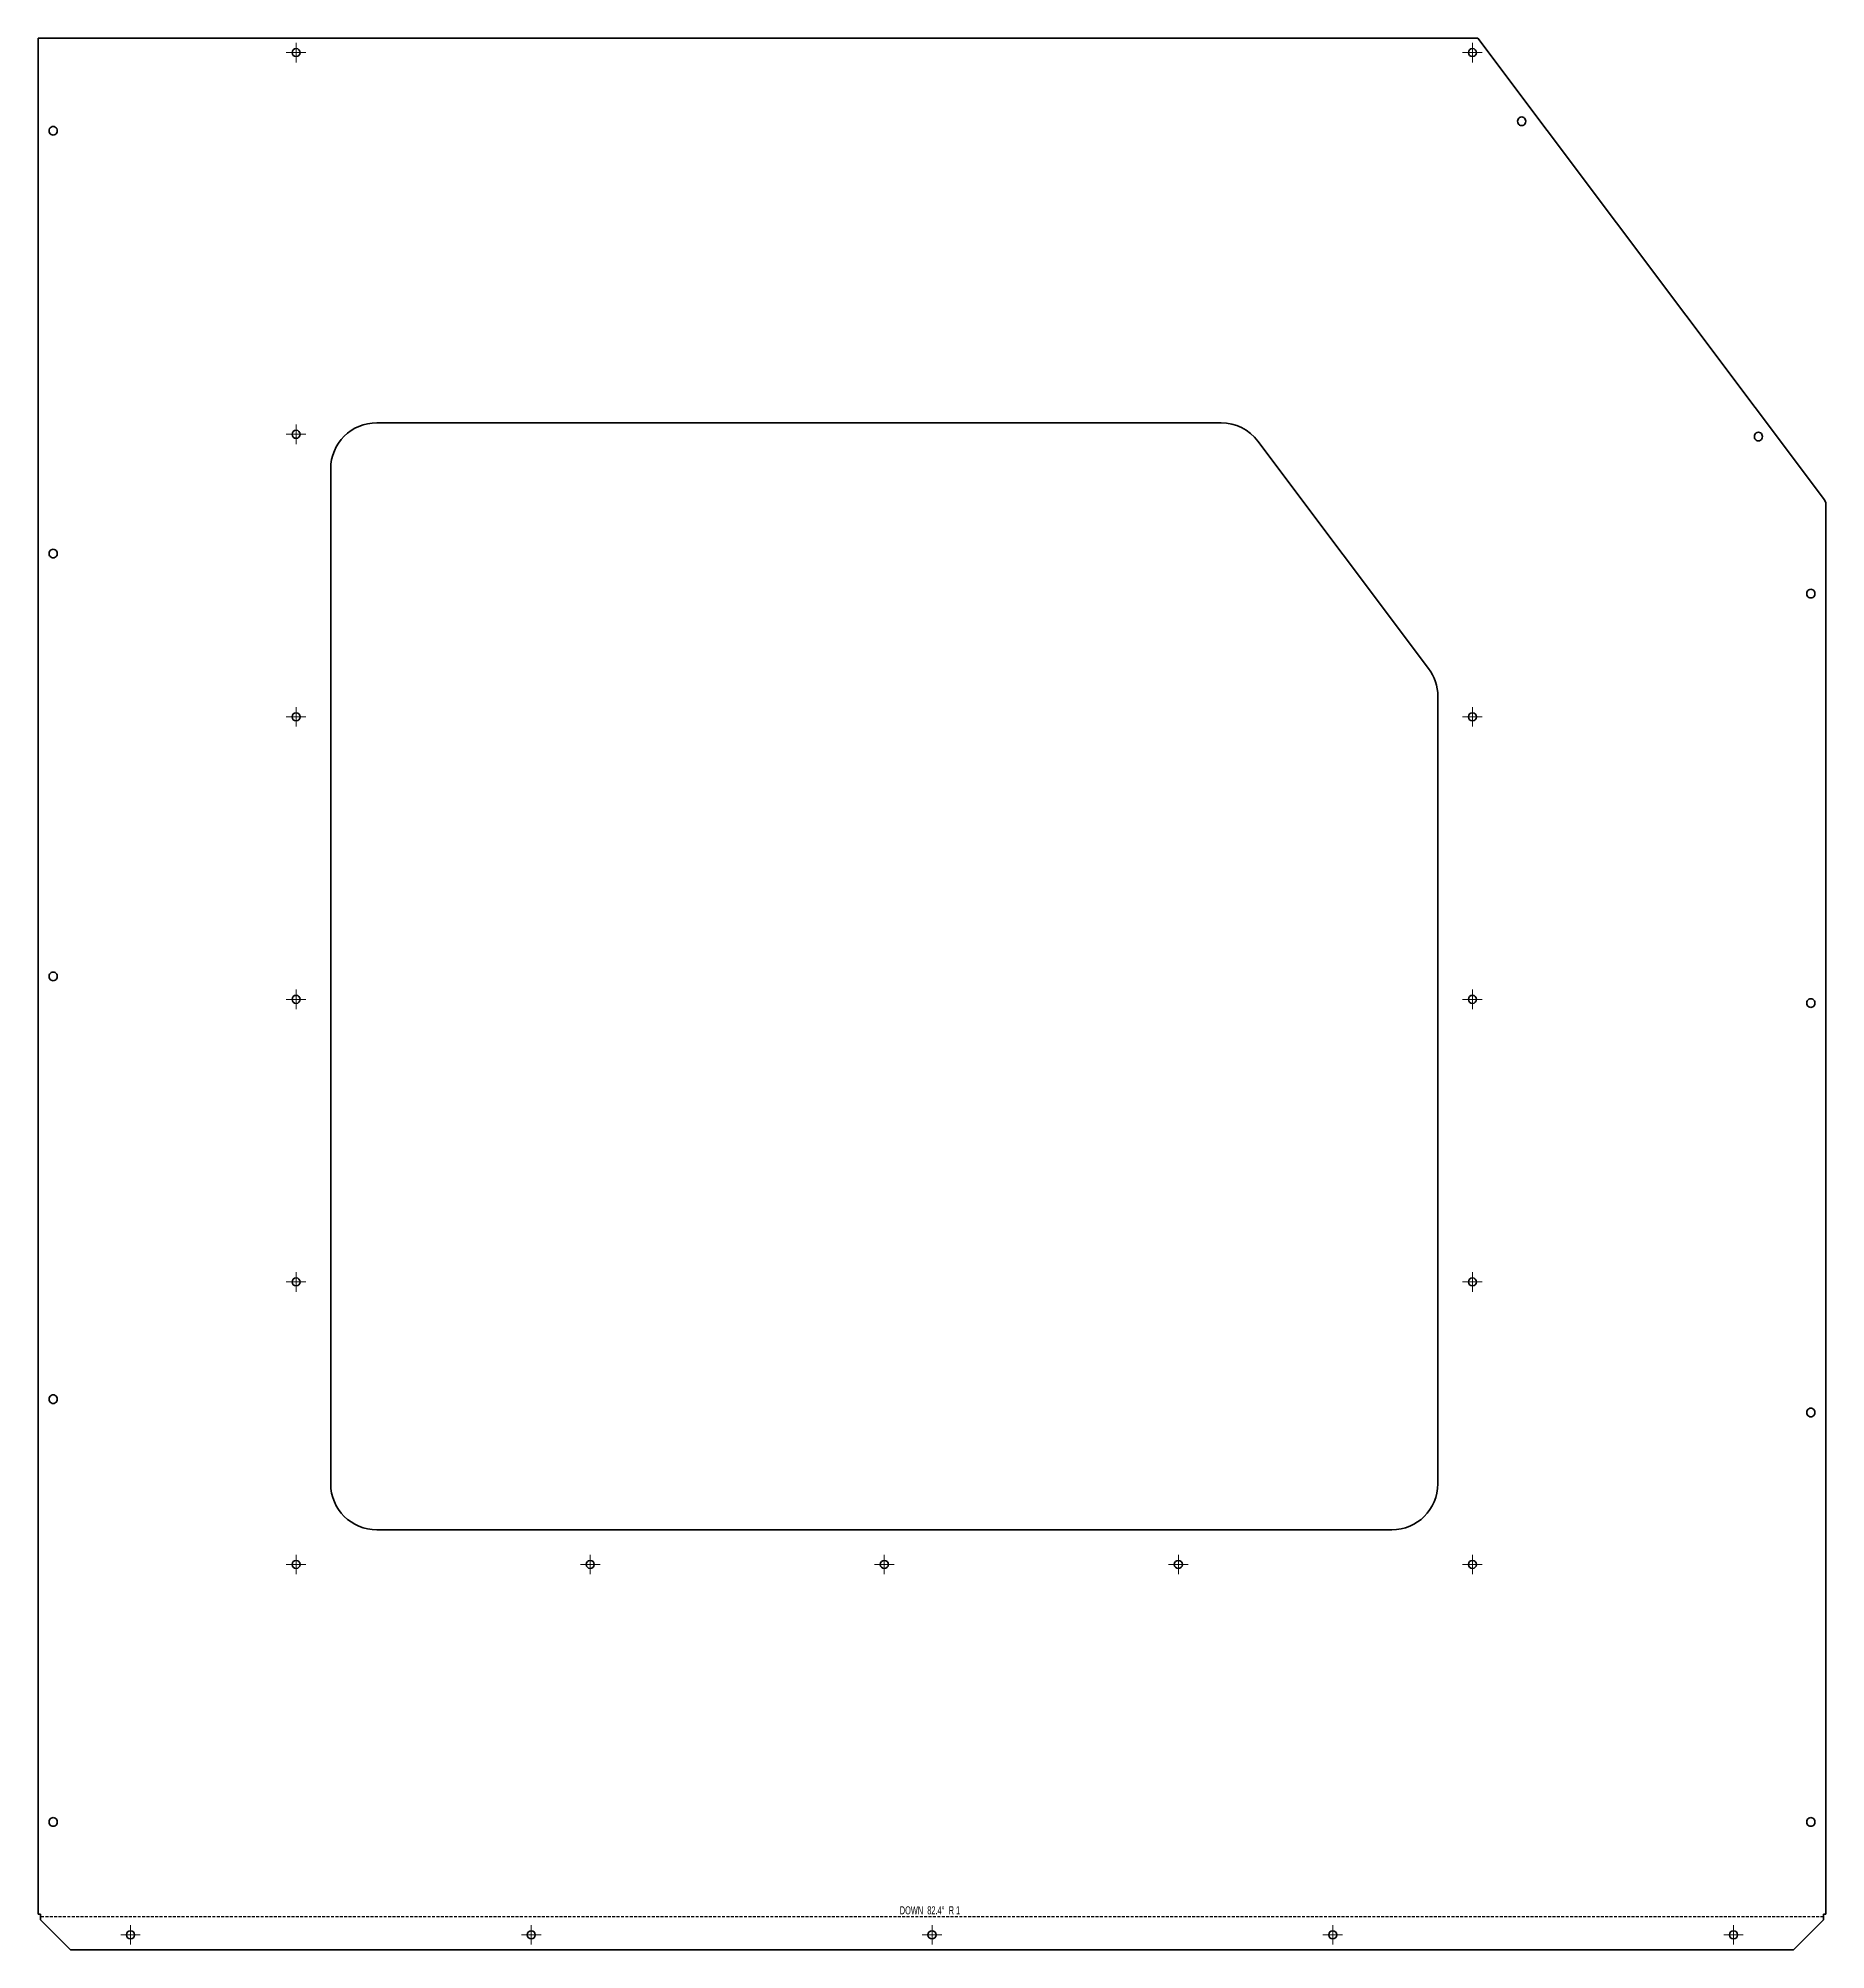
# Model space of a CAD drawing. Header units: millimetres. Extents: x -3359 to 1214, y -1370 to 795.
# Drawn here: x -605 to 170, y -1352 to -523 of the extents above; entities that cross this region are included whole.
import ezdxf

# ---------------------------------------------------------------- set-up
doc = ezdxf.new("R2010")
doc.units = ezdxf.units.MM
doc.linetypes.add('HIDDEN', pattern=[1.905, 1.27, -0.635])
doc.styles.add('SLDTEXTSTYLE1', font='TXT', dxfattribs={"width": 0.572187})

msp = doc.modelspace()

# ---------------------------------------------------------------- texts
at = {"color": 7, "linetype": 'Continuous', "lineweight": 0, "insert": (-218.73, -1332.75), "char_height": 3.5, "attachment_point": 2, "style": 'SLDTEXTSTYLE1'}
msp.add_mtext('DOWN  82.4°  R 1', dxfattribs=at)

# ---------------------------------------------------------------- blocks, each defined once
blk = doc.blocks.new('SW_CENTERMARKSYMBOL_67')
at = {"color": 0, "linetype": 'Continuous', "lineweight": 18}
for p, q in [((-2.5, 0), (-4.25, 0)), ((0, 0), (-2.5, 0)), ((0, 2.5), (0, 4.25)), ((0, 0), (0, 2.5)), ((0, 0), (0, -2.5)), ((0, 0), (2.5, 0)), ((2.5, 0), (4.25, 0)), ((0, -2.5), (0, -4.25))]:
    blk.add_line(p, q, dxfattribs=at)
blk = doc.blocks.new('SW_CENTERMARKSYMBOL_68')
at = {"color": 0, "linetype": 'Continuous', "lineweight": 18}
for p, q in [((-2.5, 0), (-4.25, 0)), ((0, 0), (-2.5, 0)), ((0, 2.5), (0, 4.25)), ((0, 0), (0, 2.5)), ((0, 0), (0, -2.5)), ((0, 0), (2.5, 0)), ((2.5, 0), (4.25, 0)), ((0, -2.5), (0, -4.25))]:
    blk.add_line(p, q, dxfattribs=at)
blk = doc.blocks.new('SW_CENTERMARKSYMBOL_69')
at = {"color": 0, "linetype": 'Continuous', "lineweight": 18}
for p, q in [((-2.5, 0), (-4.25, 0)), ((0, 0), (-2.5, 0)), ((0, 2.5), (0, 4.25)), ((0, 0), (0, 2.5)), ((0, 0), (0, -2.5)), ((0, 0), (2.5, 0)), ((2.5, 0), (4.25, 0)), ((0, -2.5), (0, -4.25))]:
    blk.add_line(p, q, dxfattribs=at)
blk = doc.blocks.new('SW_CENTERMARKSYMBOL_70')
at = {"color": 0, "linetype": 'Continuous', "lineweight": 18}
for p, q in [((-2.5, 0), (-4.25, 0)), ((0, 0), (-2.5, 0)), ((0, 2.5), (0, 4.25)), ((0, 0), (0, 2.5)), ((0, 0), (0, -2.5)), ((0, 0), (2.5, 0)), ((2.5, 0), (4.25, 0)), ((0, -2.5), (0, -4.25))]:
    blk.add_line(p, q, dxfattribs=at)
blk = doc.blocks.new('SW_CENTERMARKSYMBOL_71')
at = {"color": 0, "linetype": 'Continuous', "lineweight": 18}
for p, q in [((-2.5, 0), (-4.25, 0)), ((0, 0), (-2.5, 0)), ((0, 2.5), (0, 4.25)), ((0, 0), (0, 2.5)), ((0, 0), (0, -2.5)), ((0, 0), (2.5, 0)), ((2.5, 0), (4.25, 0)), ((0, -2.5), (0, -4.25))]:
    blk.add_line(p, q, dxfattribs=at)
blk = doc.blocks.new('SW_CENTERMARKSYMBOL_72')
at = {"color": 0, "linetype": 'Continuous', "lineweight": 18}
for p, q in [((-2.5, 0), (-4.25, 0)), ((0, 0), (-2.5, 0)), ((0, 2.5), (0, 4.25)), ((0, 0), (0, 2.5)), ((0, 0), (0, -2.5)), ((0, 0), (2.5, 0)), ((2.5, 0), (4.25, 0)), ((0, -2.5), (0, -4.25))]:
    blk.add_line(p, q, dxfattribs=at)
blk = doc.blocks.new('SW_CENTERMARKSYMBOL_73')
at = {"color": 0, "linetype": 'Continuous', "lineweight": 18}
for p, q in [((-2.5, 0), (-4.25, 0)), ((0, 0), (-2.5, 0)), ((0, 2.5), (0, 4.25)), ((0, 0), (0, 2.5)), ((0, 0), (0, -2.5)), ((0, 0), (2.5, 0)), ((2.5, 0), (4.25, 0)), ((0, -2.5), (0, -4.25))]:
    blk.add_line(p, q, dxfattribs=at)
blk = doc.blocks.new('SW_CENTERMARKSYMBOL_74')
at = {"color": 0, "linetype": 'Continuous', "lineweight": 18}
for p, q in [((-2.5, 0), (-4.25, 0)), ((0, 0), (-2.5, 0)), ((0, 2.5), (0, 4.25)), ((0, 0), (0, 2.5)), ((0, 0), (0, -2.5)), ((0, 0), (2.5, 0)), ((2.5, 0), (4.25, 0)), ((0, -2.5), (0, -4.25))]:
    blk.add_line(p, q, dxfattribs=at)
blk = doc.blocks.new('SW_CENTERMARKSYMBOL_75')
at = {"color": 0, "linetype": 'Continuous', "lineweight": 18}
for p, q in [((-2.5, 0), (-4.25, 0)), ((0, 0), (-2.5, 0)), ((0, 2.5), (0, 4.25)), ((0, 0), (0, 2.5)), ((0, 0), (0, -2.5)), ((0, 0), (2.5, 0)), ((2.5, 0), (4.25, 0)), ((0, -2.5), (0, -4.25))]:
    blk.add_line(p, q, dxfattribs=at)
blk = doc.blocks.new('SW_CENTERMARKSYMBOL_76')
at = {"color": 0, "linetype": 'Continuous', "lineweight": 18}
for p, q in [((-2.5, 0), (-4.25, 0)), ((0, 0), (-2.5, 0)), ((0, 2.5), (0, 4.25)), ((0, 0), (0, 2.5)), ((0, 0), (0, -2.5)), ((0, 0), (2.5, 0)), ((2.5, 0), (4.25, 0)), ((0, -2.5), (0, -4.25))]:
    blk.add_line(p, q, dxfattribs=at)
blk = doc.blocks.new('SW_CENTERMARKSYMBOL_77')
at = {"color": 0, "linetype": 'Continuous', "lineweight": 18}
for p, q in [((-2.5, 0), (-4.25, 0)), ((0, 0), (-2.5, 0)), ((0, 2.5), (0, 4.25)), ((0, 0), (0, 2.5)), ((0, 0), (0, -2.5)), ((0, 0), (2.5, 0)), ((2.5, 0), (4.25, 0)), ((0, -2.5), (0, -4.25))]:
    blk.add_line(p, q, dxfattribs=at)
blk = doc.blocks.new('SW_CENTERMARKSYMBOL_78')
at = {"color": 0, "linetype": 'Continuous', "lineweight": 18}
for p, q in [((-2.5, 0), (-4.25, 0)), ((0, 0), (-2.5, 0)), ((0, 2.5), (0, 4.25)), ((0, 0), (0, 2.5)), ((0, 0), (0, -2.5)), ((0, 0), (2.5, 0)), ((2.5, 0), (4.25, 0)), ((0, -2.5), (0, -4.25))]:
    blk.add_line(p, q, dxfattribs=at)
blk = doc.blocks.new('SW_CENTERMARKSYMBOL_79')
at = {"color": 0, "linetype": 'Continuous', "lineweight": 18}
for p, q in [((-2.5, 0), (-4.25, 0)), ((0, 0), (-2.5, 0)), ((0, 2.5), (0, 4.25)), ((0, 0), (0, 2.5)), ((0, 0), (0, -2.5)), ((0, 0), (2.5, 0)), ((2.5, 0), (4.25, 0)), ((0, -2.5), (0, -4.25))]:
    blk.add_line(p, q, dxfattribs=at)
blk = doc.blocks.new('SW_CENTERMARKSYMBOL_80')
at = {"color": 0, "linetype": 'Continuous', "lineweight": 18}
for p, q in [((-2.5, 0), (-4.25, 0)), ((0, 0), (-2.5, 0)), ((0, 2.5), (0, 4.25)), ((0, 0), (0, 2.5)), ((0, 0), (0, -2.5)), ((0, 0), (2.5, 0)), ((2.5, 0), (4.25, 0)), ((0, -2.5), (0, -4.25))]:
    blk.add_line(p, q, dxfattribs=at)
blk = doc.blocks.new('SW_CENTERMARKSYMBOL_81')
at = {"color": 0, "linetype": 'Continuous', "lineweight": 18}
for p, q in [((-2.5, 0), (-4.25, 0)), ((0, 0), (-2.5, 0)), ((0, 2.5), (0, 4.25)), ((0, 0), (0, 2.5)), ((0, 0), (0, -2.5)), ((0, 0), (2.5, 0)), ((2.5, 0), (4.25, 0)), ((0, -2.5), (0, -4.25))]:
    blk.add_line(p, q, dxfattribs=at)
blk = doc.blocks.new('SW_CENTERMARKSYMBOL_82')
at = {"color": 0, "linetype": 'Continuous', "lineweight": 18}
for p, q in [((-2.5, 0), (-4.25, 0)), ((0, 0), (-2.5, 0)), ((0, 2.5), (0, 4.25)), ((0, 0), (0, 2.5)), ((0, 0), (0, -2.5)), ((0, 0), (2.5, 0)), ((2.5, 0), (4.25, 0)), ((0, -2.5), (0, -4.25))]:
    blk.add_line(p, q, dxfattribs=at)
blk = doc.blocks.new('SW_CENTERMARKSYMBOL_83')
at = {"color": 0, "linetype": 'Continuous', "lineweight": 18}
for p, q in [((-2.5, 0), (-4.25, 0)), ((0, 0), (-2.5, 0)), ((0, 2.5), (0, 4.25)), ((0, 0), (0, 2.5)), ((0, 0), (0, -2.5)), ((0, 0), (2.5, 0)), ((2.5, 0), (4.25, 0)), ((0, -2.5), (0, -4.25))]:
    blk.add_line(p, q, dxfattribs=at)
blk = doc.blocks.new('SW_CENTERMARKSYMBOL_84')
at = {"color": 0, "linetype": 'Continuous', "lineweight": 18}
for p, q in [((-2.5, 0), (-4.25, 0)), ((0, 0), (-2.5, 0)), ((0, 2.5), (0, 4.25)), ((0, 0), (0, 2.5)), ((0, 0), (0, -2.5)), ((0, 0), (2.5, 0)), ((2.5, 0), (4.25, 0)), ((0, -2.5), (0, -4.25))]:
    blk.add_line(p, q, dxfattribs=at)
blk = doc.blocks.new('SW_CENTERMARKSYMBOL_85')
at = {"color": 0, "linetype": 'Continuous', "lineweight": 18}
for p, q in [((-2.5, 0), (-4.25, 0)), ((0, 0), (-2.5, 0)), ((0, 2.5), (0, 4.25)), ((0, 0), (0, 2.5)), ((0, 0), (0, -2.5)), ((0, 0), (2.5, 0)), ((2.5, 0), (4.25, 0)), ((0, -2.5), (0, -4.25))]:
    blk.add_line(p, q, dxfattribs=at)

# ---------------------------------------------------------------- linework, layer by layer
at = {"color": 7, "linetype": 'Continuous', "lineweight": 35}
for p, q in [((-605.35, -522.83), (-605.35, -1336.19)), ((18.81, -522.83), (-605.35, -522.83)), ((18.81, -522.83), (169.05, -722.95)), ((-92.55, -689.55), (-458.54, -689.55)), ((-2.54, -796.13), (-76.56, -697.54)), ((-478.54, -709.55), (-478.54, -1149.55)), ((169.65, -1336.19), (169.65, -724.75)), ((1.46, -1149.55), (1.46, -808.14)), ((-458.54, -1169.55), (-18.54, -1169.55)), ((-604.35, -1336.19), (-605.35, -1336.19)), ((-604.35, -1336.19), (-604.35, -1338.6)), ((-591.35, -1351.6), (-604.35, -1338.6)), ((168.65, -1338.6), (155.65, -1351.6)), ((169.65, -1336.19), (168.65, -1336.19)), ((168.65, -1338.6), (168.65, -1336.19)), ((-591.35, -1351.6), (155.65, -1351.6))]:
    msp.add_line(p, q, dxfattribs=at)
at = {"color": 7, "linetype": 'HIDDEN'}
msp.add_line((168.65, -1337.27), (-604.35, -1337.27), dxfattribs=at)
at = {"color": 7, "linetype": 'Continuous', "lineweight": 35}
for centre in [(-493.54, -529.05), (16.46, -529.05), (-493.54, -694.55), (-493.54, -817.05), (16.46, -817.05), (-493.54, -939.55), (16.46, -939.55), (-493.54, -1062.05), (16.46, -1062.05), (-493.54, -1184.55), (-366.04, -1184.55), (-238.54, -1184.55), (-111.04, -1184.55), (16.46, -1184.55), (-565.35, -1345.12), (-391.6, -1345.12), (-217.85, -1345.12), (-44.1, -1345.12), (129.65, -1345.12)]:
    msp.add_circle(centre, 1.75, dxfattribs=at)
for centre, radius, start, end in [((-598.85, -562.83), 1.75, 355.79699, 184.20301), ((-598.85, -563.09), 1.75, 175.79699, 4.20301), ((37.81, -558.72), 1.75, 355.79699, 184.20301), ((37.81, -558.98), 1.75, 175.79699, 4.20301), ((-458.54, -709.55), 20, 90, 180), ((-92.55, -709.55), 20, 36.89753, 90), ((140.43, -695.41), 1.75, 355.79684, 184.20316), ((140.43, -695.67), 1.75, 175.79684, 4.20316), ((166.65, -724.75), 3, 0, 36.89753), ((-598.85, -746.14), 1.75, 355.79678, 184.20322), ((-598.85, -746.4), 1.75, 175.79678, 4.20322), ((163.15, -763.5), 1.75, 355.79676, 184.20324), ((163.15, -763.76), 1.75, 175.79676, 4.20324), ((-18.54, -808.14), 20, 0, 36.89753), ((-598.85, -929.45), 1.75, 355.79657, 184.20343), ((-598.85, -929.7), 1.75, 175.79657, 4.20343), ((163.15, -941.02), 1.75, 355.79656, 184.20344), ((163.15, -941.28), 1.75, 175.79656, 4.20344), ((-598.85, -1112.75), 1.75, 355.79636, 184.20364), ((-598.85, -1113.01), 1.75, 175.79636, 4.20364), ((163.15, -1118.54), 1.75, 355.79635, 184.20365), ((163.15, -1118.8), 1.75, 175.79635, 4.20365), ((-458.54, -1149.55), 20, 180, 270), ((-18.54, -1149.55), 20, 270, 0), ((-598.85, -1296.06), 1.75, 355.79615, 184.20385), ((-598.85, -1296.32), 1.75, 175.79615, 4.20385), ((163.15, -1296.06), 1.75, 355.79615, 184.20385), ((163.15, -1296.32), 1.75, 175.79615, 4.20385)]:
    msp.add_arc(centre, radius, start, end, dxfattribs=at)

# ---------------------------------------------------------------- block references
at = {"color": 7, "linetype": 'Continuous', "lineweight": 18}
for name, p in [('SW_CENTERMARKSYMBOL_73', (-493.54, -529.05)), ('SW_CENTERMARKSYMBOL_72', (16.46, -529.05)), ('SW_CENTERMARKSYMBOL_74', (-493.54, -694.55)), ('SW_CENTERMARKSYMBOL_79', (-493.54, -817.05)), ('SW_CENTERMARKSYMBOL_78', (16.46, -817.05)), ('SW_CENTERMARKSYMBOL_85', (-493.54, -939.55)), ('SW_CENTERMARKSYMBOL_82', (16.46, -939.55)), ('SW_CENTERMARKSYMBOL_80', (-493.54, -1062.05)), ('SW_CENTERMARKSYMBOL_81', (16.46, -1062.05)), ('SW_CENTERMARKSYMBOL_83', (-493.54, -1184.55)), ('SW_CENTERMARKSYMBOL_75', (-366.04, -1184.55)), ('SW_CENTERMARKSYMBOL_76', (-238.54, -1184.55)), ('SW_CENTERMARKSYMBOL_84', (-111.04, -1184.55)), ('SW_CENTERMARKSYMBOL_77', (16.46, -1184.55)), ('SW_CENTERMARKSYMBOL_68', (-565.35, -1345.12)), ('SW_CENTERMARKSYMBOL_67', (-391.6, -1345.12)), ('SW_CENTERMARKSYMBOL_70', (-217.85, -1345.12)), ('SW_CENTERMARKSYMBOL_69', (-44.1, -1345.12)), ('SW_CENTERMARKSYMBOL_71', (129.65, -1345.12))]:
    msp.add_blockref(name, p, dxfattribs=at)

msp.set_redraw_order([(e.dxf.handle, doc.entitydb.next_handle()) for e in msp.query("TEXT MTEXT ATTDEF DIMENSION ARC_DIMENSION")])  # texts and dimensions are drawn at this point

doc.saveas('drawing.dxf')
